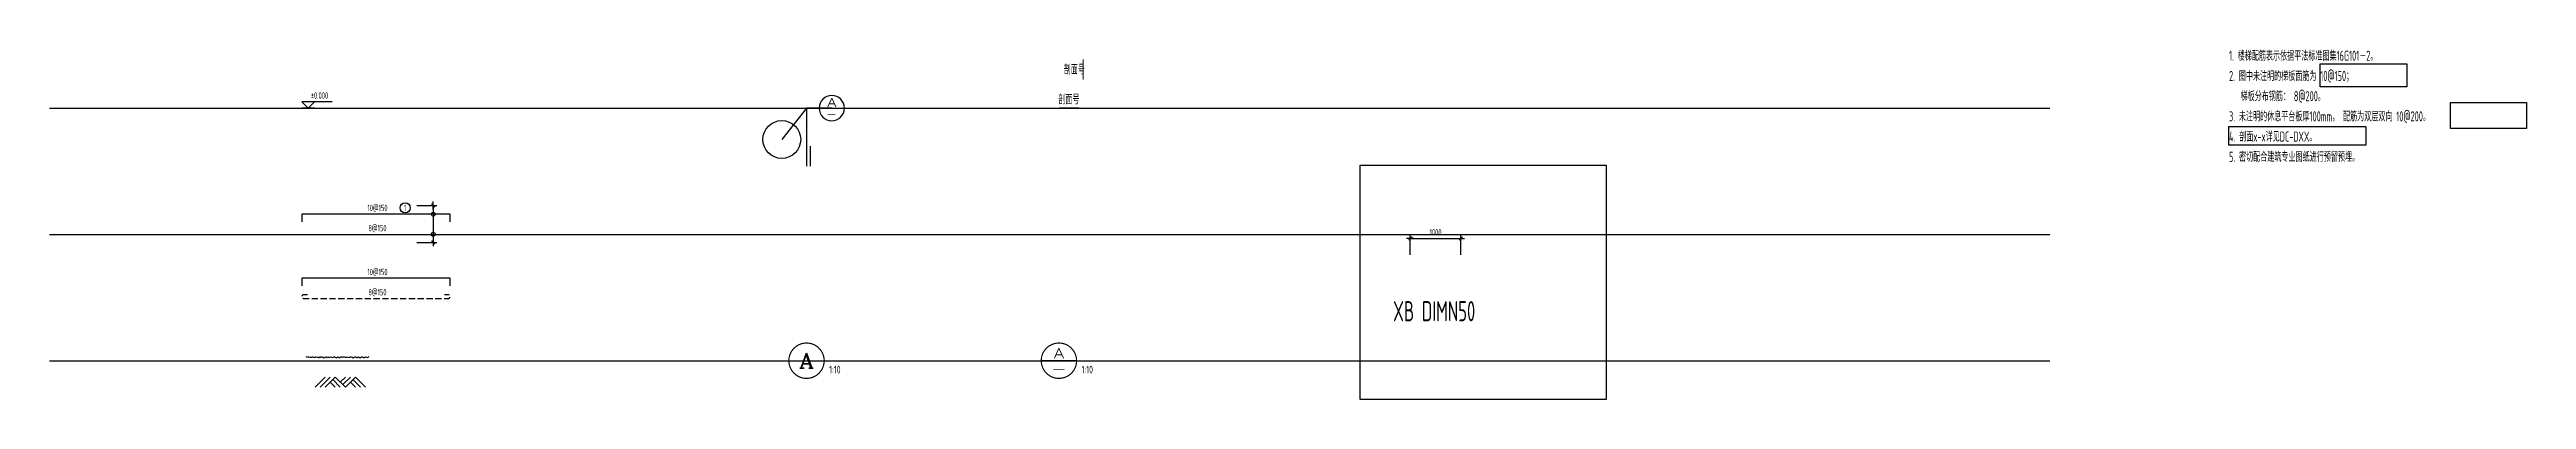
# Model space of a CAD drawing. Extents: x -469675 to 2400000, y -476501 to 2085364.
# Drawn here: x 0 to 49082, y -275766 to -268842 of the extents above; entities that cross this region are included whole.
import ezdxf
from ezdxf.enums import TextEntityAlignment as Align

# ---------------------------------------------------------------- set-up
doc = ezdxf.new("R2010")
doc.units = 0
doc.header["$LTSCALE"] = 1000
doc.header["$MEASUREMENT"] = 0
doc.linetypes.add('DASH', pattern=[0.35, 0.25, -0.1])
doc.layers.get('0').update_dxf_attribs({"linetype": 'CONTINUOUS', "lineweight": 20})
doc.layers.get('Defpoints').update_dxf_attribs({"linetype": 'CONTINUOUS'})
for name, color, linetype in [('C-DETAIL', 3, 'CONTINUOUS'), ('C-DETAIL_TEXT', 4, 'CONTINUOUS'), ('C-LAYER1', 3, 'CONTINUOUS'), ('C-PLAN_DIM', 3, 'CONTINUOUS'), ('C-PLAN_SECMK', 4, 'CONTINUOUS'), ('C-PLAN_TEXT', 3, 'CONTINUOUS'), ('C-SLAB_REIN', 40, 'CONTINUOUS'), ('C-SLAB_REIN_TEXT', 3, 'CONTINUOUS')]:
    doc.layers.add(name, color=color, linetype=linetype)
doc.layers.add('C-注释', color=30, linetype='CONTINUOUS', plot=False)
doc.styles.add('COMPLEX', font='complex.shx', dxfattribs={"bigfont": 'gbhzfs.shx'})
doc.styles.add('DIM_FONT', font='gbxwxt.shx', dxfattribs={"width": 0.7, "bigfont": 'gbhzfs.shx'})
doc.styles.add('GBSTYLE', font='gbxwxt.shx', dxfattribs={"width": 0.7, "bigfont": 'gbhzfs.shx'})
doc.dimstyles.new('XB DIMN50', dxfattribs={"dimscale": 0.5, "dimtxt": 250, "dimasz": 1, "dimexe": 150, "dimexo": 150, "dimgap": 120, "dimtad": 1, "dimdec": 0, "dimzin": 0, "dimdsep": 46, "dimtxsty": 'DIM_FONT', "dimblk": '_dimx', "dimcen": 0.09, "dimclrd": 3, "dimclre": 3, "dimclrt": 7, "dimazin": 0, "dimtfac": 1, "dimtdec": 0, "dimtix": 1, "dimtmove": 2, "dimatfit": 3, "dimldrblk": '_dimx', "dimfxl": 0, "dimtolj": 1, "dimtzin": 0, "dimarcsym": 0})

msp = doc.modelspace()

# ---------------------------------------------------------------- texts
at = {"layer": 'C-PLAN_TEXT', "ltscale": 0.5, "style": 'GBSTYLE', "width": 0.7}
for s, p in [('  1. 楼梯配筋表示依据平法标准图集16G101－2。 ', (43036.9121, -269063.312)), ('  2. 图中未注明的梯板面筋为%%16010@150；', (43036.8454, -269463.312)), ('     梯板分布钢筋：%%1608@200。', (43036.7787, -269863.312)), ('  3. 未注明的休息平台板厚100mm， 配筋为双层双向%%16010@200。', (43036.712, -270263.312)), ('  4. 剖面x-x详见DC-DXX。', (43036.6454, -270663.312)), ('  5. 密切配合建筑专业图纸进行预留预埋。', (43036.5787, -271063.312))]:
    msp.add_text(s, height=200, dxfattribs=at).set_placement(p)
at = {"layer": 'C-SLAB_REIN_TEXT', "ltscale": 0.5, "style": 'GBSTYLE', "width": 0.7}
for s, p in [('%%16010@150', (6468.5954, -271975)), ('%%1608@150', (6468.5954, -272375)), ('%%16010@150', (6468.5954, -273242.9188)), ('%%1608@150', (6468.5954, -273642.9188))]:
    msp.add_text(s, height=125, dxfattribs=at).set_placement(p, align=Align.MIDDLE)
at = {"layer": 'C-注释', "ltscale": 0.5, "style": 'GBSTYLE', "width": 0.7}
msp.add_text('XB DIMN50', height=400, rotation=0.00000003, dxfattribs=at).set_placement((26623.1728, -274220.0584))

# ---------------------------------------------------------------- blocks, each defined once
blk = doc.blocks.new('素土夯实')
at = {"layer": 'C-DETAIL', "color": 8, "ltscale": 100}
for p, q in [((-80, -80), (0, 0)), ((120, -40), (160, 0)), ((-40, -80), (40, 0)), ((0, -80), (80, 0)), ((80, -80), (40, -40)), ((120, -80), (60, -20)), ((160, -80), (80, 0)), ((140, -60), (200, 0)), ((160, -80), (240, 0)), ((240, -80), (200, -40)), ((280, -80), (220, -20)), ((320, -80), (240, 0))]:
    blk.add_line(p, q, dxfattribs=at)
blk = doc.blocks.new('剖面号')
at = {"layer": 'C-PLAN_SECMK', "color": 3, "const_width": 50, "flags": 128}
blk.add_lwpolyline([(400, 0), (-400, 0)], dxfattribs=at)
at = {"layer": 'C-PLAN_SECMK', "style": 'GBSTYLE', "width": 0.7}
blk.add_attdef('剖面号', text='', height=400, rotation=360, dxfattribs=at).set_placement((0, 350), align=Align.MIDDLE_CENTER)
blk = doc.blocks.new('节点引出号')
at = {"layer": 'C-PLAN_SECMK'}
blk.add_line((-500, 0), (500, 0), dxfattribs=at)
at = {"layer": 'C-PLAN_SECMK', "extrusion": (0, 0, -1)}
blk.add_ellipse((0, 0), major_axis=(2, 500), ratio=1, start_param=1.569405, end_param=7.85259, dxfattribs=at)
at = {"layer": 'C-DETAIL_TEXT', "style": 'COMPLEX', "width": 0.344173}
blk.add_attdef('节点号', text='', height=350, rotation=360, dxfattribs=at).set_placement((-175, 50), (175, 50), align=Align.FIT)
at = {"layer": 'C-DETAIL_TEXT', "style": 'GBSTYLE', "width": 1.622727}
blk.add_attdef('-', text='', height=250, dxfattribs=at).set_placement((-225, -350), (200, -350), align=Align.FIT)
blk = doc.blocks.new('节点号1')
at = {"layer": 'C-DETAIL_TEXT', "const_width": 46.7, "flags": 128}
blk.add_lwpolyline([(-700, 0, 1), (700, 0, 1)], format="xyb", close=True, dxfattribs=at)
at = {"layer": 'C-DETAIL_TEXT', "style": 'COMPLEX', "width": 0.257453}
blk.add_attdef('节点号', text='', height=600, rotation=360, dxfattribs=at).set_placement((-300, -300), (300, -300), align=Align.FIT)
at = {"layer": 'C-DETAIL_TEXT', "style": 'GBSTYLE', "width": 0.7}
blk.add_attdef('比例', (900, -500), '', height=300, rotation=360, dxfattribs=at)
blk = doc.blocks.new('_dimx')
blk.add_line((-150, 0), (150, 0))
at = {"const_width": 50}
blk.add_lwpolyline([(-70, -70), (70, 70)], dxfattribs=at)
blk = doc.blocks.new('*D248')
at = {"layer": 'C-SLAB_REIN_TEXT', "color": 3, "lineweight": -2, "ltscale": 0.5, "transparency": 16777216}
for p, q in [((7277, -271925), (7677, -271925)), ((7602, -271926), (7602, -272657)), ((7277, -272658), (7677, -272658))]:
    blk.add_line(p, q, dxfattribs=at)
at = {"layer": 'Defpoints', "color": 0, "ltscale": 0.5, "transparency": 16777216}
for p in [(7202, -271925), (7202, -272658), (7602, -272658)]:
    blk.add_point(p, dxfattribs=at)
at = {"layer": 'C-SLAB_REIN_TEXT', "color": 3, "lineweight": -2, "ltscale": 0.5, "transparency": 16777216, "xscale": 0.5, "yscale": 0.5, "zscale": 0.5}
for p, rotation in [((7602, -271925), 90), ((7602, -272658), 270)]:
    blk.add_blockref('_dimx', p, dxfattribs=dict(at, rotation=rotation))
at = {"layer": 'C-SLAB_REIN_TEXT', "color": 7, "ltscale": 0.5, "transparency": 16777216, "insert": (7480, -272291), "char_height": 125, "attachment_point": 5, "rotation": 90, "style": 'DIM_FONT'}
blk.add_mtext('\\A1;  ', dxfattribs=at)
blk = doc.blocks.new('节点号2')
at = {"layer": 'C-DETAIL_TEXT'}
blk.add_line((700, 0), (-700, 0), dxfattribs=at)
at = {"layer": 'C-DETAIL_TEXT', "const_width": 46.7, "flags": 128}
blk.add_lwpolyline([(-700, 0, 1), (700, 0, 1)], format="xyb", close=True, dxfattribs=at)
at = {"layer": 'C-DETAIL_TEXT', "style": 'COMPLEX', "width": 0.257453}
blk.add_attdef('节点号', text='', height=400, rotation=360, dxfattribs=at).set_placement((-200, 100), (200, 100), align=Align.FIT)
at = {"layer": 'C-DETAIL_TEXT', "style": 'GBSTYLE', "width": 2.290909}
blk.add_attdef('-', text='', height=250, dxfattribs=at).set_placement((-300, -450), (300, -450), align=Align.FIT)
at = {"layer": 'C-DETAIL_TEXT', "style": 'GBSTYLE', "width": 0.7}
blk.add_attdef('比例', (900, -500), '', height=300, dxfattribs=at)
blk = doc.blocks.new('*D250')
at = {"layer": 'C-PLAN_DIM', "color": 3, "lineweight": -2, "ltscale": 0.5, "transparency": 16777216}
for p, q in [((26965, -272905), (26965, -272505)), ((26966, -272580), (27965, -272580)), ((27965, -272905), (27965, -272505))]:
    blk.add_line(p, q, dxfattribs=at)
at = {"layer": 'Defpoints', "color": 0, "ltscale": 0.5, "transparency": 16777216}
for p in [(27965, -272580), (26965, -272980), (27965, -272980)]:
    blk.add_point(p, dxfattribs=at)
at = {"layer": 'C-PLAN_DIM', "color": 3, "lineweight": -2, "ltscale": 0.5, "transparency": 16777216, "xscale": 0.5, "yscale": 0.5, "zscale": 0.5, "rotation": 180}
blk.add_blockref('_dimx', (26965, -272580), dxfattribs=at)
at = {"layer": 'C-PLAN_DIM', "color": 3, "lineweight": -2, "ltscale": 0.5, "transparency": 16777216, "xscale": 0.5, "yscale": 0.5, "zscale": 0.5}
blk.add_blockref('_dimx', (27965, -272580), dxfattribs=at)
at = {"layer": 'C-PLAN_DIM', "color": 7, "ltscale": 0.5, "transparency": 16777216, "insert": (27465, -272457), "char_height": 125, "attachment_point": 5, "style": 'DIM_FONT'}
blk.add_mtext('\\A1;1000', dxfattribs=at)
blk = doc.blocks.new('BG_symbol')
at = {"layer": 'C-LAYER1', "ltscale": 100}
for p, q in [((250, 0), (0, 250)), ((1200, 250), (0, 250)), ((500, 0), (0, 0)), ((500, 250), (250, 0))]:
    blk.add_line(p, q, dxfattribs=at)
blk = doc.blocks.new('BG')
at = {"layer": 'C-PLAN_TEXT'}
blk.add_blockref('BG_symbol', (0, 0), dxfattribs=at)
at = {"layer": 'C-PLAN_TEXT', "style": 'GBSTYLE', "width": 0.7}
blk.add_attdef('标高', text='', height=250, dxfattribs=at).set_placement((700, 500), align=Align.MIDDLE)
blk = doc.blocks.new('钢筋号')
at = {"layer": 'C-SLAB_REIN_TEXT', "ltscale": 0.25}
blk.add_circle((0, 0), 200, dxfattribs=at)
at = {"layer": 'C-SLAB_REIN_TEXT', "ltscale": 0.25, "style": 'GBSTYLE', "width": 0.7}
blk.add_attdef('钢筋号', text='', height=250, rotation=360, dxfattribs=at).set_placement((0, 0), align=Align.MIDDLE)

# ---------------------------------------------------------------- dimensions: what is measured, and where the dimension line sits
at = {"layer": 'C-PLAN_DIM', "ltscale": 0.5}
dim = msp.add_linear_dim(base=(27965.2113, -272579.9722), p1=(26965.2113, -272979.9722), p2=(27965.2113, -272979.9722), angle=180, dimstyle='XB DIMN50', dxfattribs=at)
dim.commit()
dim.dimension.update_dxf_attribs({"geometry": '*D250', "text_midpoint": (27465.2113, -272457.4722)})
at = {"layer": 'C-SLAB_REIN_TEXT', "ltscale": 0.5}
dim = msp.add_linear_dim(base=(7602.4702, -272657.5191), p1=(7202.4702, -271925.0191), p2=(7202.4702, -272657.5191), angle=90, text='  ', dimstyle='XB DIMN50', dxfattribs=at)
dim.commit()
dim.dimension.update_dxf_attribs({"geometry": '*D248', "text_midpoint": (7479.9702, -272291.2691)})

# ---------------------------------------------------------------- linework, layer by layer
at = {"layer": 'C-DETAIL', "color": 8, "ltscale": 0.5}
msp.add_spline([(5075.4527, -274916.1567), (5122.4372, -274927.6925), (5143.8632, -274923.2961), (5198.7347, -274929.7429), (5220.1607, -274923.2961), (5258.6232, -274933.4327), (5280.0492, -274923.2961), (5322.2026, -274937.5336), (5343.6286, -274923.2961), (5355.9519, -274933.4392), (5377.3779, -274923.2961), (5449.4899, -274938.8651), (5471.7233, -274923.2961), (5492.1357, -274939.9999), (5513.5617, -274923.2961), (5546.4548, -274935.4977), (5567.8808, -274923.2961), (5611.6777, -274936.3182), (5633.1037, -274923.2961), (5682.6409, -274940.4174), (5721.8787, -274923.2961), (5747.8748, -274946.2528), (5770.1082, -274923.2961), (5814.6282, -274928.5388), (5836.0542, -274923.2961), (5873.2858, -274935.0995), (5894.7118, -274923.2961), (5940.1478, -274934.279), (5961.5738, -274923.2961), (6025.4814, -274940.5254), (6047.7148, -274923.2961), (6099.7272, -274938.475), (6121.9606, -274923.2961), (6160.8468, -274944.6247), (6183.0801, -274923.2961), (6234.8685, -274940.5287), (6257.1019, -274923.2961), (6301.3069, -274937.1548), (6325.4527, -274916.1567)], degree=3, dxfattribs=at)
at = {"layer": 'C-PLAN_SECMK', "ltscale": 0.5}
for p, q in [((15000, -270000), (14510.1002, -270620.4395)), ((15500, -270000), (15000, -270000)), ((15000, -270000), (15000, -271150.6918))]:
    msp.add_line(p, q, dxfattribs=at)
at = {"layer": 'C-PLAN_SECMK', "ltscale": 0.5, "const_width": 25, "flags": 128}
msp.add_lwpolyline([(15075, -271150.6918), (15075, -270750.6918)], dxfattribs=at)
at = {"layer": 'C-PLAN_SECMK', "ltscale": 0.5}
msp.add_circle((14510.1002, -270620.4395), 375, dxfattribs=at)
at = {"layer": 'C-SLAB_REIN', "ltscale": 0.5, "flags": 128}
for points in [[(7937.1907, -272250), (7937.1907, -272100), (5000, -272100), (5000, -272250)], [(7937.1907, -273517.9188), (7937.1907, -273367.9188), (5000, -273367.9188), (5000, -273517.9188)]]:
    msp.add_lwpolyline(points, dxfattribs=at)
at = {"layer": 'C-SLAB_REIN', "linetype": 'DASH', "ltscale": 0.5, "flags": 128}
msp.add_lwpolyline([(5000, -272500), (7937.1907, -272500)], dxfattribs=at)
msp.add_lwpolyline([(5112.5, -273692.9188), (5037.5, -273692.9188, 1), (5037.5, -273767.9188), (7899.6907, -273767.9188, 1), (7899.6907, -273692.9188), (7824.6907, -273692.9188)], format="xyb", dxfattribs=at)
at = {"layer": 'C-SLAB_REIN_TEXT', "ltscale": 0.5}
for centre in [(7602.4702, -272100), (7602.4702, -272500)]:
    msp.add_circle(centre, 40, dxfattribs=at)
at = {"layer": 'C-注释', "ltscale": 0.5}
for points in [[(44996.9787, -269120.931), (46711.9787, -269120.931), (46711.9787, -269575.931), (44996.9787, -269575.931)], [(47576.9787, -269890.931), (49081.9787, -269890.931), (49081.9787, -270405.931), (47576.9787, -270405.931)], [(43181.9787, -270360.931), (45901.9787, -270360.931), (45901.9787, -270735.931), (43181.9787, -270735.931)], [(25971.4961, -271126.2321), (30847.0391, -271126.2321), (30847.0391, -275765.8943), (25971.4961, -275765.8943)]]:
    msp.add_lwpolyline(points, close=True, dxfattribs=at)
at = {"layer": 'Defpoints'}
for p, q in [((0, -270000), (39639.3011, -270000)), ((0, -272500), (39639.3011, -272500)), ((0, -275000), (39639.3011, -275000))]:
    msp.add_line(p, q, dxfattribs=at)

# ---------------------------------------------------------------- block references
at = {"layer": 'C-DETAIL', "color": 8, "xscale": 2.5, "yscale": 2.5, "zscale": 2.5}
msp.add_blockref('素土夯实', (5461.8243, -275323.9505), dxfattribs=at)
at = {"layer": 'C-DETAIL_TEXT'}
ref = msp.add_blockref('节点号1', (15000, -275000), dxfattribs=dict(at, xscale=0.5, yscale=0.5, zscale=0.5))
ref.add_attrib('节点号', 'A', dxfattribs={"height": 300, "style": 'COMPLEX', "width": 1.166667}).set_placement((14850, -275150), (15150, -275150), align=Align.FIT)
ref.add_attrib('比例', '1:10', (15450, -275250), dxfattribs={"height": 150, "rotation": 359.99999987, "style": 'GBSTYLE', "width": 0.7})
ref = msp.add_blockref('节点号2', (20001.6602, -275000), dxfattribs=dict(at, xscale=0.5, yscale=0.5, zscale=0.5))
ref.add_attrib('节点号', 'A', dxfattribs={"height": 200, "style": 'COMPLEX', "width": 1.166667}).set_placement((19901.6602, -274950), (20101.6602, -274950), align=Align.FIT)
ref.add_attrib('-', '-', dxfattribs={"height": 125, "style": 'GBSTYLE', "width": 2.290909}).set_placement((19851.6602, -275225), (20151.6602, -275225), align=Align.FIT)
ref.add_attrib('比例', '1:10', (20451.6602, -275250), dxfattribs={"height": 150, "style": 'GBSTYLE', "width": 0.7})
at = {"layer": 'C-LAYER1'}
ref = msp.add_blockref('BG', (5000, -270000), dxfattribs=dict(at, xscale=0.5, yscale=0.5, zscale=0.5))
ref.add_attrib('标高', '%%p0.000', dxfattribs={"height": 125, "style": 'GBSTYLE', "width": 0.7}).set_placement((5350, -269750), align=Align.MIDDLE)
at = {"layer": 'C-PLAN_SECMK', "ltscale": 100}
ref = msp.add_blockref('剖面号', (20482.4323, -269234.2576), dxfattribs=dict(at, xscale=0.5, yscale=0.5, zscale=0.5, rotation=90))
ref.add_attrib('剖面号', '剖面号', dxfattribs={"height": 200, "style": 'GBSTYLE', "width": 0.7}).set_placement((20307.4323, -269234.2576), align=Align.MIDDLE_CENTER)
at = {"layer": 'C-PLAN_SECMK'}
ref = msp.add_blockref('节点引出号', (15500, -270000), dxfattribs=dict(at, xscale=0.5, yscale=0.5, zscale=0.5))
ref.add_attrib('节点号', 'A', dxfattribs={"height": 175, "style": 'COMPLEX', "width": 1.166667}).set_placement((15412.5, -269975), (15587.5, -269975), align=Align.FIT)
ref.add_attrib('-', '-', dxfattribs={"height": 125, "style": 'GBSTYLE', "width": 1.622727}).set_placement((15387.5, -270175), (15600, -270175), align=Align.FIT)
at = {"layer": 'C-PLAN_SECMK', "ltscale": 100, "xscale": 0.5, "yscale": 0.5, "zscale": 0.5}
msp.add_blockref('剖面号', (20200, -270000), dxfattribs=at).add_auto_attribs({'剖面号': '剖面号'})
at = {"layer": 'C-SLAB_REIN_TEXT', "xscale": 0.5, "yscale": 0.5, "zscale": 0.5}
msp.add_blockref('钢筋号', (7048.1256, -271975), dxfattribs=at).add_auto_attribs({'钢筋号': '1'})

msp.set_redraw_order([(e.dxf.handle, doc.entitydb.next_handle()) for e in msp.query("TEXT MTEXT ATTDEF DIMENSION ARC_DIMENSION")])  # texts and dimensions are drawn at this point

doc.saveas('drawing.dxf')
